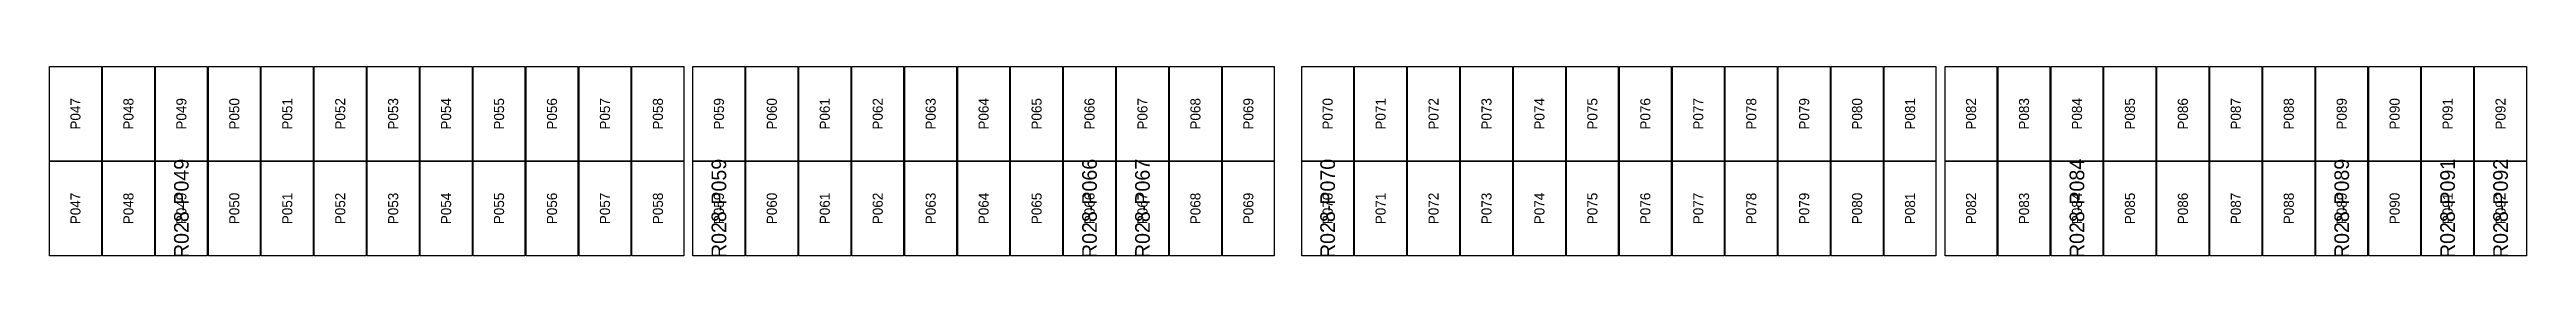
# Model space of a CAD drawing. Extents: x 296295 to 296770, y 651564 to 652121.
# Drawn here: x 296413.6 to 296467.8, y 652011 to 652015.2 of the extents above; entities that cross this region are included whole.
import ezdxf
from ezdxf.enums import TextEntityAlignment as Align

# ---------------------------------------------------------------- set-up
doc = ezdxf.new("R2010")
doc.units = 0

msp = doc.modelspace()

# ---------------------------------------------------------------- texts
at = {"layer": 'DEFECT_LABELS'}
for s, p in [('R028-P049', (296416.508, 652012.078)), ('R028-P059', (296428.264, 652012.078)), ('R028-P066', (296436.37, 652012.078)), ('R028-P067', (296437.528, 652012.078)), ('R028-P070', (296441.578, 652012.078)), ('R028-P084', (296457.966, 652012.078)), ('R028-P089', (296463.756, 652012.078)), ('R028-P091', (296466.072, 652012.078)), ('R028-P092', (296467.23, 652012.078))]:
    msp.add_text(s, height=0.32, rotation=90, dxfattribs=at).set_placement(p, align=Align.MIDDLE_CENTER)
at = {"layer": 'PANEL_POSITION'}
for s, p in [('P047', (296414.192, 652014.141)), ('P048', (296415.35, 652014.141)), ('P049', (296416.508, 652014.141)), ('P050', (296417.666, 652014.141)), ('P051', (296418.824, 652014.141)), ('P052', (296419.982, 652014.141)), ('P053', (296421.14, 652014.141)), ('P054', (296422.298, 652014.141)), ('P055', (296423.456, 652014.141)), ('P056', (296424.614, 652014.141)), ('P057', (296425.772, 652014.141)), ('P058', (296426.93, 652014.141)), ('P059', (296428.264, 652014.141)), ('P060', (296429.422, 652014.141)), ('P061', (296430.58, 652014.141)), ('P062', (296431.738, 652014.141)), ('P063', (296432.896, 652014.141)), ('P064', (296434.054, 652014.141)), ('P065', (296435.212, 652014.141)), ('P066', (296436.37, 652014.141)), ('P067', (296437.528, 652014.141)), ('P068', (296438.686, 652014.141)), ('P069', (296439.844, 652014.141)), ('P070', (296441.578, 652014.141)), ('P071', (296442.736, 652014.141)), ('P072', (296443.894, 652014.141)), ('P073', (296445.052, 652014.141)), ('P074', (296446.21, 652014.141)), ('P075', (296447.368, 652014.141)), ('P076', (296448.526, 652014.141)), ('P077', (296449.684, 652014.141)), ('P078', (296450.842, 652014.141)), ('P079', (296452, 652014.141)), ('P080', (296453.158, 652014.141)), ('P081', (296454.316, 652014.141)), ('P082', (296455.65, 652014.141)), ('P083', (296456.808, 652014.141)), ('P084', (296457.966, 652014.141)), ('P085', (296459.124, 652014.141)), ('P086', (296460.282, 652014.141)), ('P087', (296461.44, 652014.141)), ('P088', (296462.598, 652014.141)), ('P089', (296463.756, 652014.141)), ('P090', (296464.914, 652014.141)), ('P091', (296466.072, 652014.141)), ('P092', (296467.23, 652014.141)), ('P047', (296414.192, 652012.078)), ('P048', (296415.35, 652012.078)), ('P049', (296416.508, 652012.078)), ('P050', (296417.666, 652012.078)), ('P051', (296418.824, 652012.078)), ('P052', (296419.982, 652012.078)), ('P053', (296421.14, 652012.078)), ('P054', (296422.298, 652012.078)), ('P055', (296423.456, 652012.078)), ('P056', (296424.614, 652012.078)), ('P057', (296425.772, 652012.078)), ('P058', (296426.93, 652012.078)), ('P059', (296428.264, 652012.078)), ('P060', (296429.422, 652012.078)), ('P061', (296430.58, 652012.078)), ('P062', (296431.738, 652012.078)), ('P063', (296432.896, 652012.078)), ('P064', (296434.054, 652012.078)), ('P065', (296435.212, 652012.078)), ('P066', (296436.37, 652012.078)), ('P067', (296437.528, 652012.078)), ('P068', (296438.686, 652012.078)), ('P069', (296439.844, 652012.078)), ('P070', (296441.578, 652012.078)), ('P071', (296442.736, 652012.078)), ('P072', (296443.894, 652012.078)), ('P073', (296445.052, 652012.078)), ('P074', (296446.21, 652012.078)), ('P075', (296447.368, 652012.078)), ('P076', (296448.526, 652012.078)), ('P077', (296449.684, 652012.078)), ('P078', (296450.842, 652012.078)), ('P079', (296452, 652012.078)), ('P080', (296453.158, 652012.078)), ('P081', (296454.316, 652012.078)), ('P082', (296455.65, 652012.078)), ('P083', (296456.808, 652012.078)), ('P084', (296457.966, 652012.078)), ('P085', (296459.124, 652012.078)), ('P086', (296460.282, 652012.078)), ('P087', (296461.44, 652012.078)), ('P088', (296462.598, 652012.078)), ('P089', (296463.756, 652012.078)), ('P090', (296464.914, 652012.078)), ('P091', (296466.072, 652012.078)), ('P092', (296467.23, 652012.078))]:
    msp.add_text(s, height=0.22, rotation=90, dxfattribs=at).set_placement(p, align=Align.MIDDLE_CENTER)

# ---------------------------------------------------------------- linework, layer by layer
at = {"layer": 'DEFECTIVE_PANELS'}
for points in [[(296415.941, 652013.11), (296417.075, 652013.11), (296417.075, 652011.047), (296415.941, 652011.047)], [(296427.697, 652013.11), (296428.831, 652013.11), (296428.831, 652011.047), (296427.697, 652011.047)], [(296435.803, 652013.11), (296436.937, 652013.11), (296436.937, 652011.047), (296435.803, 652011.047)], [(296436.961, 652013.11), (296438.095, 652013.11), (296438.095, 652011.047), (296436.961, 652011.047)], [(296441.011, 652013.11), (296442.145, 652013.11), (296442.145, 652011.047), (296441.011, 652011.047)], [(296457.399, 652013.11), (296458.533, 652013.11), (296458.533, 652011.047), (296457.399, 652011.047)], [(296463.189, 652013.11), (296464.323, 652013.11), (296464.323, 652011.047), (296463.189, 652011.047)], [(296465.505, 652013.11), (296466.639, 652013.11), (296466.639, 652011.047), (296465.505, 652011.047)], [(296466.663, 652013.11), (296467.797, 652013.11), (296467.797, 652011.047), (296466.663, 652011.047)]]:
    msp.add_lwpolyline(points, close=True, dxfattribs=at)
at = {"layer": 'PANELS_MASTER'}
for points in [[(296413.625, 652015.173), (296414.759, 652015.173), (296414.759, 652013.11), (296413.625, 652013.11)], [(296414.783, 652015.173), (296415.917, 652015.173), (296415.917, 652013.11), (296414.783, 652013.11)], [(296415.941, 652015.173), (296417.075, 652015.173), (296417.075, 652013.11), (296415.941, 652013.11)], [(296417.099, 652015.173), (296418.233, 652015.173), (296418.233, 652013.11), (296417.099, 652013.11)], [(296418.257, 652015.173), (296419.391, 652015.173), (296419.391, 652013.11), (296418.257, 652013.11)], [(296419.415, 652015.173), (296420.549, 652015.173), (296420.549, 652013.11), (296419.415, 652013.11)], [(296420.573, 652015.173), (296421.707, 652015.173), (296421.707, 652013.11), (296420.573, 652013.11)], [(296421.731, 652015.173), (296422.865, 652015.173), (296422.865, 652013.11), (296421.731, 652013.11)], [(296422.889, 652015.173), (296424.023, 652015.173), (296424.023, 652013.11), (296422.889, 652013.11)], [(296424.047, 652015.173), (296425.181, 652015.173), (296425.181, 652013.11), (296424.047, 652013.11)], [(296425.205, 652015.173), (296426.339, 652015.173), (296426.339, 652013.11), (296425.205, 652013.11)], [(296426.363, 652015.173), (296427.497, 652015.173), (296427.497, 652013.11), (296426.363, 652013.11)], [(296427.697, 652015.173), (296428.831, 652015.173), (296428.831, 652013.11), (296427.697, 652013.11)], [(296428.855, 652015.173), (296429.989, 652015.173), (296429.989, 652013.11), (296428.855, 652013.11)], [(296430.013, 652015.173), (296431.147, 652015.173), (296431.147, 652013.11), (296430.013, 652013.11)], [(296431.171, 652015.173), (296432.305, 652015.173), (296432.305, 652013.11), (296431.171, 652013.11)], [(296432.329, 652015.173), (296433.463, 652015.173), (296433.463, 652013.11), (296432.329, 652013.11)], [(296433.487, 652015.173), (296434.621, 652015.173), (296434.621, 652013.11), (296433.487, 652013.11)], [(296434.645, 652015.173), (296435.779, 652015.173), (296435.779, 652013.11), (296434.645, 652013.11)], [(296435.803, 652015.173), (296436.937, 652015.173), (296436.937, 652013.11), (296435.803, 652013.11)], [(296436.961, 652015.173), (296438.095, 652015.173), (296438.095, 652013.11), (296436.961, 652013.11)], [(296438.119, 652015.173), (296439.253, 652015.173), (296439.253, 652013.11), (296438.119, 652013.11)], [(296439.277, 652015.173), (296440.411, 652015.173), (296440.411, 652013.11), (296439.277, 652013.11)], [(296441.011, 652015.173), (296442.145, 652015.173), (296442.145, 652013.11), (296441.011, 652013.11)], [(296442.169, 652015.173), (296443.303, 652015.173), (296443.303, 652013.11), (296442.169, 652013.11)], [(296443.327, 652015.173), (296444.461, 652015.173), (296444.461, 652013.11), (296443.327, 652013.11)], [(296444.485, 652015.173), (296445.619, 652015.173), (296445.619, 652013.11), (296444.485, 652013.11)], [(296445.643, 652015.173), (296446.777, 652015.173), (296446.777, 652013.11), (296445.643, 652013.11)], [(296446.801, 652015.173), (296447.935, 652015.173), (296447.935, 652013.11), (296446.801, 652013.11)], [(296447.959, 652015.173), (296449.093, 652015.173), (296449.093, 652013.11), (296447.959, 652013.11)], [(296449.117, 652015.173), (296450.251, 652015.173), (296450.251, 652013.11), (296449.117, 652013.11)], [(296450.275, 652015.173), (296451.409, 652015.173), (296451.409, 652013.11), (296450.275, 652013.11)], [(296451.433, 652015.173), (296452.567, 652015.173), (296452.567, 652013.11), (296451.433, 652013.11)], [(296452.591, 652015.173), (296453.725, 652015.173), (296453.725, 652013.11), (296452.591, 652013.11)], [(296453.749, 652015.173), (296454.883, 652015.173), (296454.883, 652013.11), (296453.749, 652013.11)], [(296455.083, 652015.173), (296456.217, 652015.173), (296456.217, 652013.11), (296455.083, 652013.11)], [(296456.241, 652015.173), (296457.375, 652015.173), (296457.375, 652013.11), (296456.241, 652013.11)], [(296457.399, 652015.173), (296458.533, 652015.173), (296458.533, 652013.11), (296457.399, 652013.11)], [(296458.557, 652015.173), (296459.691, 652015.173), (296459.691, 652013.11), (296458.557, 652013.11)], [(296459.715, 652015.173), (296460.849, 652015.173), (296460.849, 652013.11), (296459.715, 652013.11)], [(296460.873, 652015.173), (296462.007, 652015.173), (296462.007, 652013.11), (296460.873, 652013.11)], [(296462.031, 652015.173), (296463.165, 652015.173), (296463.165, 652013.11), (296462.031, 652013.11)], [(296463.189, 652015.173), (296464.323, 652015.173), (296464.323, 652013.11), (296463.189, 652013.11)], [(296464.347, 652015.173), (296465.481, 652015.173), (296465.481, 652013.11), (296464.347, 652013.11)], [(296465.505, 652015.173), (296466.639, 652015.173), (296466.639, 652013.11), (296465.505, 652013.11)], [(296466.663, 652015.173), (296467.797, 652015.173), (296467.797, 652013.11), (296466.663, 652013.11)], [(296413.625, 652013.11), (296414.759, 652013.11), (296414.759, 652011.047), (296413.625, 652011.047)], [(296414.783, 652013.11), (296415.917, 652013.11), (296415.917, 652011.047), (296414.783, 652011.047)], [(296417.099, 652013.11), (296418.233, 652013.11), (296418.233, 652011.047), (296417.099, 652011.047)], [(296418.257, 652013.11), (296419.391, 652013.11), (296419.391, 652011.047), (296418.257, 652011.047)], [(296419.415, 652013.11), (296420.549, 652013.11), (296420.549, 652011.047), (296419.415, 652011.047)], [(296420.573, 652013.11), (296421.707, 652013.11), (296421.707, 652011.047), (296420.573, 652011.047)], [(296421.731, 652013.11), (296422.865, 652013.11), (296422.865, 652011.047), (296421.731, 652011.047)], [(296422.889, 652013.11), (296424.023, 652013.11), (296424.023, 652011.047), (296422.889, 652011.047)], [(296424.047, 652013.11), (296425.181, 652013.11), (296425.181, 652011.047), (296424.047, 652011.047)], [(296425.205, 652013.11), (296426.339, 652013.11), (296426.339, 652011.047), (296425.205, 652011.047)], [(296426.363, 652013.11), (296427.497, 652013.11), (296427.497, 652011.047), (296426.363, 652011.047)], [(296428.855, 652013.11), (296429.989, 652013.11), (296429.989, 652011.047), (296428.855, 652011.047)], [(296430.013, 652013.11), (296431.147, 652013.11), (296431.147, 652011.047), (296430.013, 652011.047)], [(296431.171, 652013.11), (296432.305, 652013.11), (296432.305, 652011.047), (296431.171, 652011.047)], [(296432.329, 652013.11), (296433.463, 652013.11), (296433.463, 652011.047), (296432.329, 652011.047)], [(296433.487, 652013.11), (296434.621, 652013.11), (296434.621, 652011.047), (296433.487, 652011.047)], [(296434.645, 652013.11), (296435.779, 652013.11), (296435.779, 652011.047), (296434.645, 652011.047)], [(296438.119, 652013.11), (296439.253, 652013.11), (296439.253, 652011.047), (296438.119, 652011.047)], [(296439.277, 652013.11), (296440.411, 652013.11), (296440.411, 652011.047), (296439.277, 652011.047)], [(296442.169, 652013.11), (296443.303, 652013.11), (296443.303, 652011.047), (296442.169, 652011.047)], [(296443.327, 652013.11), (296444.461, 652013.11), (296444.461, 652011.047), (296443.327, 652011.047)], [(296444.485, 652013.11), (296445.619, 652013.11), (296445.619, 652011.047), (296444.485, 652011.047)], [(296445.643, 652013.11), (296446.777, 652013.11), (296446.777, 652011.047), (296445.643, 652011.047)], [(296446.801, 652013.11), (296447.935, 652013.11), (296447.935, 652011.047), (296446.801, 652011.047)], [(296447.959, 652013.11), (296449.093, 652013.11), (296449.093, 652011.047), (296447.959, 652011.047)], [(296449.117, 652013.11), (296450.251, 652013.11), (296450.251, 652011.047), (296449.117, 652011.047)], [(296450.275, 652013.11), (296451.409, 652013.11), (296451.409, 652011.047), (296450.275, 652011.047)], [(296451.433, 652013.11), (296452.567, 652013.11), (296452.567, 652011.047), (296451.433, 652011.047)], [(296452.591, 652013.11), (296453.725, 652013.11), (296453.725, 652011.047), (296452.591, 652011.047)], [(296453.749, 652013.11), (296454.883, 652013.11), (296454.883, 652011.047), (296453.749, 652011.047)], [(296455.083, 652013.11), (296456.217, 652013.11), (296456.217, 652011.047), (296455.083, 652011.047)], [(296456.241, 652013.11), (296457.375, 652013.11), (296457.375, 652011.047), (296456.241, 652011.047)], [(296458.557, 652013.11), (296459.691, 652013.11), (296459.691, 652011.047), (296458.557, 652011.047)], [(296459.715, 652013.11), (296460.849, 652013.11), (296460.849, 652011.047), (296459.715, 652011.047)], [(296460.873, 652013.11), (296462.007, 652013.11), (296462.007, 652011.047), (296460.873, 652011.047)], [(296462.031, 652013.11), (296463.165, 652013.11), (296463.165, 652011.047), (296462.031, 652011.047)], [(296464.347, 652013.11), (296465.481, 652013.11), (296465.481, 652011.047), (296464.347, 652011.047)]]:
    msp.add_lwpolyline(points, close=True, dxfattribs=at)

msp.set_redraw_order([(e.dxf.handle, doc.entitydb.next_handle()) for e in msp.query("TEXT MTEXT ATTDEF DIMENSION ARC_DIMENSION")])  # texts and dimensions are drawn at this point

doc.saveas('drawing.dxf')
